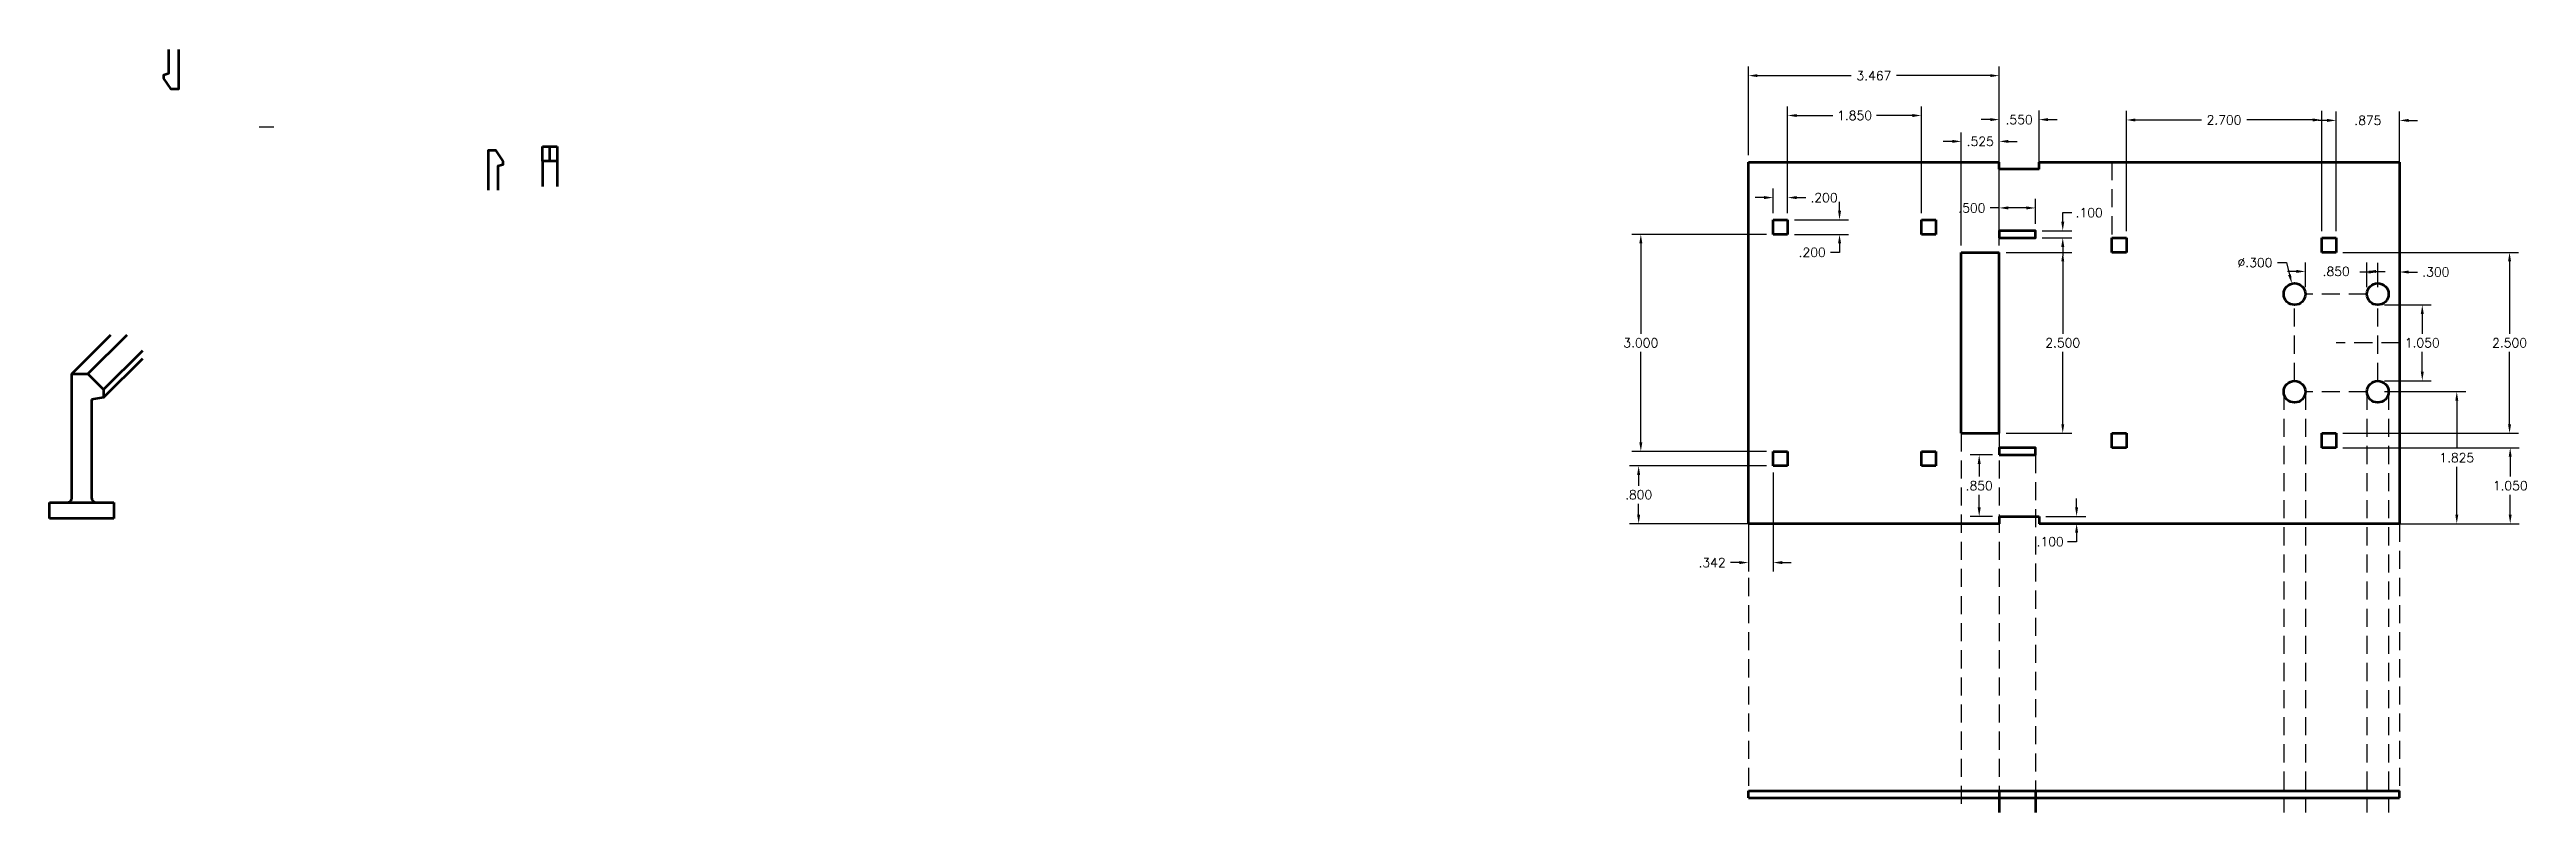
# Model space of a CAD drawing. Header units: inches. Extents: x 3 to 146, y -11 to 37.
# Drawn here: x 51.49 to 85.74, y 15.88 to 26.43 of the extents above; entities that cross this region are included whole.
import ezdxf

# ---------------------------------------------------------------- set-up
doc = ezdxf.new("R2010")
doc.units = ezdxf.units.IN
doc.header["$MEASUREMENT"] = 0
doc.linetypes.add('HIDDEN', pattern=[0.375, 0.25, -0.125])
doc.layers.get('Defpoints').update_dxf_attribs({"lineweight": 30})
for name, color, linetype, lineweight in [('1.007_TEXT_AND_DIMENSIONS', 7, 'HIDDEN', 30), ('1.011_OBJECT', 11, 'Continuous', 60), ('1.051_OBJECT', 51, 'Continuous', 60)]:
    doc.layers.add(name, color=color, linetype=linetype, lineweight=lineweight)
doc.styles.add('ME102-simplex', font='simplex.shx')
doc.dimstyles.new('ME102-inch', dxfattribs={"dimtxt": 0.125, "dimasz": 0.125, "dimexe": 0.125, "dimexo": 0.09375, "dimgap": 0.0625, "dimtad": 0, "dimtih": 1, "dimtoh": 1, "dimdec": 3, "dimzin": 4, "dimdsep": 46, "dimtxsty": 'ME102-simplex', "dimcen": 0, "dimadec": 3, "dimazin": 0, "dimtfac": 1, "dimtdec": 3, "dimtofl": 0, "dimtmove": 0, "dimatfit": 3, "dimfxl": 1, "dimtolj": 1, "dimtzin": 4, "dimarcsym": 0})

msp = doc.modelspace()

# ---------------------------------------------------------------- blocks, each defined once
blk = doc.blocks.new('*D6')
at = {"layer": '1.007_TEXT_AND_DIMENSIONS', "color": 0, "linetype": 'ByBlock', "lineweight": -2, "transparency": 16777216}
for p, q in [((75.197, 24.385), (75.072, 24.385)), ((75.322, 24.171), (75.322, 24.51)), ((75.522, 24.171), (75.522, 24.51)), ((75.647, 24.385), (75.772, 24.385))]:
    blk.add_line(p, q, dxfattribs=at)
at = {"layer": '1.007_TEXT_AND_DIMENSIONS', "color": 0, "transparency": 16777216}
for points in [[(75.197, 24.406), (75.197, 24.364), (75.322, 24.385)], [(75.647, 24.406), (75.647, 24.364), (75.522, 24.385)]]:
    blk.add_solid(points, dxfattribs=at)
at = {"layer": 'Defpoints', "color": 0, "transparency": 16777216}
for p in [(75.522, 24.385), (75.322, 24.077), (75.522, 24.077)]:
    blk.add_point(p, dxfattribs=at)
at = {"layer": '1.007_TEXT_AND_DIMENSIONS', "color": 0, "transparency": 16777216, "insert": (76.025, 24.385), "char_height": 0.125, "attachment_point": 5, "style": 'ME102-simplex'}
blk.add_mtext('\\A1;.200', dxfattribs=at)
blk = doc.blocks.new('*D7')
at = {"layer": '1.007_TEXT_AND_DIMENSIONS', "color": 0, "linetype": 'ByBlock', "lineweight": -2, "transparency": 16777216}
for p, q in [((76.239, 24.202), (76.239, 24.327)), ((75.616, 24.077), (76.364, 24.077)), ((75.616, 23.877), (76.364, 23.877)), ((76.239, 23.752), (76.239, 23.627)), ((76.239, 23.627), (76.114, 23.627))]:
    blk.add_line(p, q, dxfattribs=at)
at = {"layer": '1.007_TEXT_AND_DIMENSIONS', "color": 0, "transparency": 16777216}
for points in [[(76.219, 24.202), (76.26, 24.202), (76.239, 24.077)], [(76.219, 23.752), (76.26, 23.752), (76.239, 23.877)]]:
    blk.add_solid(points, dxfattribs=at)
at = {"layer": 'Defpoints', "color": 0, "transparency": 16777216}
for p in [(75.522, 24.077), (75.522, 23.877), (76.239, 23.877)]:
    blk.add_point(p, dxfattribs=at)
at = {"layer": '1.007_TEXT_AND_DIMENSIONS', "color": 0, "transparency": 16777216, "insert": (75.861, 23.627), "char_height": 0.125, "attachment_point": 5, "style": 'ME102-simplex'}
blk.add_mtext('\\A1;.200', dxfattribs=at)
blk = doc.blocks.new('*D8')
at = {"layer": '1.007_TEXT_AND_DIMENSIONS', "color": 0, "linetype": 'ByBlock', "lineweight": -2, "transparency": 16777216}
for p, q in [((77.797, 25.162), (77.672, 25.162)), ((77.922, 23.721), (77.922, 25.287)), ((78.447, 23.721), (78.447, 25.287)), ((78.572, 25.162), (78.697, 25.162))]:
    blk.add_line(p, q, dxfattribs=at)
at = {"layer": '1.007_TEXT_AND_DIMENSIONS', "color": 0, "transparency": 16777216}
for points in [[(77.797, 25.183), (77.797, 25.141), (77.922, 25.162)], [(78.572, 25.183), (78.572, 25.141), (78.447, 25.162)]]:
    blk.add_solid(points, dxfattribs=at)
at = {"layer": 'Defpoints', "color": 0, "transparency": 16777216}
for p in [(78.447, 25.162), (77.922, 23.627), (78.447, 23.627)]:
    blk.add_point(p, dxfattribs=at)
at = {"layer": '1.007_TEXT_AND_DIMENSIONS', "color": 0, "transparency": 16777216, "insert": (78.185, 25.162), "char_height": 0.125, "attachment_point": 5, "style": 'ME102-simplex'}
blk.add_mtext('\\A1;.525', dxfattribs=at)
blk = doc.blocks.new('*D9')
at = {"layer": '1.007_TEXT_AND_DIMENSIONS', "color": 0, "linetype": 'ByBlock', "lineweight": -2, "transparency": 16777216}
for p, q in [((78.541, 23.627), (79.45, 23.627)), ((79.325, 23.502), (79.325, 22.502)), ((79.325, 21.252), (79.325, 22.252)), ((78.541, 21.127), (79.45, 21.127))]:
    blk.add_line(p, q, dxfattribs=at)
at = {"layer": '1.007_TEXT_AND_DIMENSIONS', "color": 0, "transparency": 16777216}
for points in [[(79.305, 23.502), (79.346, 23.502), (79.325, 23.627)], [(79.305, 21.252), (79.346, 21.252), (79.325, 21.127)]]:
    blk.add_solid(points, dxfattribs=at)
at = {"layer": 'Defpoints', "color": 0, "transparency": 16777216}
for p in [(78.447, 23.627), (79.325, 23.627), (78.447, 21.127)]:
    blk.add_point(p, dxfattribs=at)
at = {"layer": '1.007_TEXT_AND_DIMENSIONS', "color": 0, "transparency": 16777216, "insert": (79.325, 22.377), "char_height": 0.125, "attachment_point": 5, "style": 'ME102-simplex'}
blk.add_mtext('\\A1;2.500', dxfattribs=at)
blk = doc.blocks.new('*D10')
at = {"layer": '1.007_TEXT_AND_DIMENSIONS', "color": 0, "linetype": 'ByBlock', "lineweight": -2, "transparency": 16777216}
for p, q in [((79.325, 24.052), (79.325, 24.177)), ((79.325, 24.177), (79.45, 24.177)), ((79.041, 23.927), (79.45, 23.927)), ((79.041, 23.827), (79.45, 23.827)), ((79.325, 23.702), (79.325, 23.577))]:
    blk.add_line(p, q, dxfattribs=at)
at = {"layer": '1.007_TEXT_AND_DIMENSIONS', "color": 0, "transparency": 16777216}
for points in [[(79.304, 24.052), (79.346, 24.052), (79.325, 23.927)], [(79.304, 23.702), (79.346, 23.702), (79.325, 23.827)]]:
    blk.add_solid(points, dxfattribs=at)
at = {"layer": 'Defpoints', "color": 0, "transparency": 16777216}
for p in [(78.947, 23.927), (78.947, 23.827), (79.325, 23.927)]:
    blk.add_point(p, dxfattribs=at)
at = {"layer": '1.007_TEXT_AND_DIMENSIONS', "color": 0, "transparency": 16777216, "insert": (79.691, 24.177), "char_height": 0.125, "attachment_point": 5, "style": 'ME102-simplex'}
blk.add_mtext('\\A1;.100', dxfattribs=at)
blk = doc.blocks.new('*D11')
at = {"layer": '1.007_TEXT_AND_DIMENSIONS', "color": 0, "linetype": 'ByBlock', "lineweight": -2, "transparency": 16777216}
for p, q in [((78.447, 24.021), (78.447, 24.367)), ((78.947, 24.021), (78.947, 24.367)), ((78.447, 24.242), (78.322, 24.242)), ((78.822, 24.242), (78.572, 24.242))]:
    blk.add_line(p, q, dxfattribs=at)
at = {"layer": '1.007_TEXT_AND_DIMENSIONS', "color": 0, "transparency": 16777216}
for points in [[(78.572, 24.263), (78.572, 24.221), (78.447, 24.242)], [(78.822, 24.263), (78.822, 24.221), (78.947, 24.242)]]:
    blk.add_solid(points, dxfattribs=at)
at = {"layer": 'Defpoints', "color": 0, "transparency": 16777216}
for p in [(78.447, 24.242), (78.447, 23.927), (78.947, 23.927)]:
    blk.add_point(p, dxfattribs=at)
at = {"layer": '1.007_TEXT_AND_DIMENSIONS', "color": 0, "transparency": 16777216, "insert": (78.069, 24.242), "char_height": 0.125, "attachment_point": 5, "style": 'ME102-simplex'}
blk.add_mtext('\\A1;.500', dxfattribs=at)
blk = doc.blocks.new('*D12')
at = {"layer": '1.007_TEXT_AND_DIMENSIONS', "color": 0, "linetype": 'ByBlock', "lineweight": -2, "transparency": 16777216}
for p, q in [((82.292, 23.487), (82.417, 23.487)), ((82.417, 23.487), (82.461, 23.318))]:
    blk.add_line(p, q, dxfattribs=at)
at = {"layer": '1.007_TEXT_AND_DIMENSIONS', "color": 0, "transparency": 16777216}
blk.add_solid([(82.481, 23.323), (82.441, 23.313), (82.492, 23.197)], dxfattribs=at)
at = {"layer": 'Defpoints', "color": 0, "transparency": 16777216}
for p in [(82.492, 23.197), (82.568, 22.907)]:
    blk.add_point(p, dxfattribs=at)
at = {"layer": '1.007_TEXT_AND_DIMENSIONS', "color": 0, "transparency": 16777216, "insert": (81.983, 23.487), "char_height": 0.125, "attachment_point": 5, "style": 'ME102-simplex'}
blk.add_mtext('\\A1;∅.300', dxfattribs=at)
blk = doc.blocks.new('*D13')
at = {"layer": '1.007_TEXT_AND_DIMENSIONS', "color": 0, "linetype": 'ByBlock', "lineweight": -2, "transparency": 16777216}
for p, q in [((82.555, 23.364), (82.43, 23.364)), ((82.68, 23.146), (82.68, 23.489)), ((83.53, 23.146), (83.53, 23.489)), ((83.655, 23.364), (83.78, 23.364))]:
    blk.add_line(p, q, dxfattribs=at)
at = {"layer": '1.007_TEXT_AND_DIMENSIONS', "color": 0, "transparency": 16777216}
for points in [[(82.555, 23.385), (82.555, 23.343), (82.68, 23.364)], [(83.655, 23.385), (83.655, 23.343), (83.53, 23.364)]]:
    blk.add_solid(points, dxfattribs=at)
at = {"layer": 'Defpoints', "color": 0, "transparency": 16777216}
for p in [(82.68, 23.364), (82.68, 23.052), (83.53, 23.052)]:
    blk.add_point(p, dxfattribs=at)
at = {"layer": '1.007_TEXT_AND_DIMENSIONS', "color": 0, "transparency": 16777216, "insert": (83.105, 23.364), "char_height": 0.125, "attachment_point": 5, "style": 'ME102-simplex'}
blk.add_mtext('\\A1;.850', dxfattribs=at)
blk = doc.blocks.new('*D14')
at = {"layer": '1.007_TEXT_AND_DIMENSIONS', "color": 0, "linetype": 'ByBlock', "lineweight": -2, "transparency": 16777216}
for p, q in [((83.774, 22.902), (84.42, 22.902)), ((84.295, 22.777), (84.295, 22.502)), ((84.295, 21.977), (84.295, 22.252)), ((83.774, 21.852), (84.42, 21.852))]:
    blk.add_line(p, q, dxfattribs=at)
at = {"layer": '1.007_TEXT_AND_DIMENSIONS', "color": 0, "transparency": 16777216}
for points in [[(84.275, 22.777), (84.316, 22.777), (84.295, 22.902)], [(84.275, 21.977), (84.316, 21.977), (84.295, 21.852)]]:
    blk.add_solid(points, dxfattribs=at)
at = {"layer": 'Defpoints', "color": 0, "transparency": 16777216}
for p in [(83.68, 22.902), (84.295, 22.902), (83.68, 21.852)]:
    blk.add_point(p, dxfattribs=at)
at = {"layer": '1.007_TEXT_AND_DIMENSIONS', "color": 0, "transparency": 16777216, "insert": (84.295, 22.377), "char_height": 0.125, "attachment_point": 5, "style": 'ME102-simplex'}
blk.add_mtext('\\A1;1.050', dxfattribs=at)
blk = doc.blocks.new('*D15')
at = {"layer": '1.007_TEXT_AND_DIMENSIONS', "color": 0, "linetype": 'ByBlock', "lineweight": -2, "transparency": 16777216}
for p, q in [((79.517, 20.102), (79.517, 20.227)), ((79.091, 19.977), (79.642, 19.977)), ((79.091, 19.877), (79.642, 19.877)), ((79.517, 19.627), (79.392, 19.627)), ((79.517, 19.752), (79.517, 19.627))]:
    blk.add_line(p, q, dxfattribs=at)
at = {"layer": '1.007_TEXT_AND_DIMENSIONS', "color": 0, "transparency": 16777216}
for points in [[(79.496, 20.102), (79.537, 20.102), (79.517, 19.977)], [(79.496, 19.752), (79.537, 19.752), (79.517, 19.877)]]:
    blk.add_solid(points, dxfattribs=at)
at = {"layer": 'Defpoints', "color": 0, "transparency": 16777216}
for p in [(78.997, 19.977), (78.997, 19.877), (79.517, 19.877)]:
    blk.add_point(p, dxfattribs=at)
at = {"layer": '1.007_TEXT_AND_DIMENSIONS', "color": 0, "transparency": 16777216, "insert": (79.151, 19.627), "char_height": 0.125, "attachment_point": 5, "style": 'ME102-simplex'}
blk.add_mtext('\\A1;.100', dxfattribs=at)
blk = doc.blocks.new('*D16')
at = {"layer": '1.007_TEXT_AND_DIMENSIONS', "color": 0, "linetype": 'ByBlock', "lineweight": -2, "transparency": 16777216}
for p, q in [((78.322, 25.463), (78.197, 25.463)), ((78.447, 24.871), (78.447, 25.588)), ((78.997, 24.871), (78.997, 25.588)), ((79.122, 25.463), (79.247, 25.463))]:
    blk.add_line(p, q, dxfattribs=at)
at = {"layer": '1.007_TEXT_AND_DIMENSIONS', "color": 0, "transparency": 16777216}
for points in [[(78.322, 25.484), (78.322, 25.442), (78.447, 25.463)], [(79.122, 25.484), (79.122, 25.442), (78.997, 25.463)]]:
    blk.add_solid(points, dxfattribs=at)
at = {"layer": 'Defpoints', "color": 0, "transparency": 16777216}
for p in [(78.447, 25.463), (78.447, 24.777), (78.997, 24.777)]:
    blk.add_point(p, dxfattribs=at)
at = {"layer": '1.007_TEXT_AND_DIMENSIONS', "color": 0, "transparency": 16777216, "insert": (78.722, 25.463), "char_height": 0.125, "attachment_point": 5, "style": 'ME102-simplex'}
blk.add_mtext('\\A1;.550', dxfattribs=at)
blk = doc.blocks.new('*D17')
at = {"layer": '1.007_TEXT_AND_DIMENSIONS', "color": 0, "linetype": 'ByBlock', "lineweight": -2, "transparency": 16777216}
for p, q in [((83.555, 23.356), (83.43, 23.356)), ((83.68, 23.146), (83.68, 23.481)), ((83.98, 23.146), (83.98, 23.481)), ((84.105, 23.356), (84.23, 23.356))]:
    blk.add_line(p, q, dxfattribs=at)
at = {"layer": '1.007_TEXT_AND_DIMENSIONS', "color": 0, "transparency": 16777216}
for points in [[(83.555, 23.377), (83.555, 23.335), (83.68, 23.356)], [(84.105, 23.377), (84.105, 23.335), (83.98, 23.356)]]:
    blk.add_solid(points, dxfattribs=at)
at = {"layer": 'Defpoints', "color": 0, "transparency": 16777216}
for p in [(83.98, 23.356), (83.68, 23.052), (83.98, 23.052)]:
    blk.add_point(p, dxfattribs=at)
at = {"layer": '1.007_TEXT_AND_DIMENSIONS', "color": 0, "transparency": 16777216, "insert": (84.483, 23.356), "char_height": 0.125, "attachment_point": 5, "style": 'ME102-simplex'}
blk.add_mtext('\\A1;.300', dxfattribs=at)
blk = doc.blocks.new('*D18')
at = {"layer": '1.007_TEXT_AND_DIMENSIONS', "color": 0, "linetype": 'ByBlock', "lineweight": -2, "transparency": 16777216}
for p, q in [((75.228, 23.877), (73.367, 23.877)), ((73.492, 23.752), (73.492, 22.502)), ((73.492, 21.002), (73.492, 22.252)), ((75.228, 20.877), (73.367, 20.877))]:
    blk.add_line(p, q, dxfattribs=at)
at = {"layer": '1.007_TEXT_AND_DIMENSIONS', "color": 0, "transparency": 16777216}
for points in [[(73.471, 23.752), (73.513, 23.752), (73.492, 23.877)], [(73.471, 21.002), (73.513, 21.002), (73.492, 20.877)]]:
    blk.add_solid(points, dxfattribs=at)
at = {"layer": 'Defpoints', "color": 0, "transparency": 16777216}
for p in [(73.492, 23.877), (75.322, 23.877), (75.322, 20.877)]:
    blk.add_point(p, dxfattribs=at)
at = {"layer": '1.007_TEXT_AND_DIMENSIONS', "color": 0, "transparency": 16777216, "insert": (73.492, 22.377), "char_height": 0.125, "attachment_point": 5, "style": 'ME102-simplex'}
blk.add_mtext('\\A1;3.000', dxfattribs=at)
blk = doc.blocks.new('*D19')
at = {"layer": '1.007_TEXT_AND_DIMENSIONS', "color": 0, "linetype": 'ByBlock', "lineweight": -2, "transparency": 16777216}
for p, q in [((75.522, 24.171), (75.522, 25.645)), ((75.647, 25.52), (76.147, 25.52)), ((77.247, 25.52), (76.748, 25.52)), ((77.372, 24.171), (77.372, 25.645))]:
    blk.add_line(p, q, dxfattribs=at)
at = {"layer": '1.007_TEXT_AND_DIMENSIONS', "color": 0, "transparency": 16777216}
for points in [[(75.647, 25.54), (75.647, 25.499), (75.522, 25.52)], [(77.247, 25.54), (77.247, 25.499), (77.372, 25.52)]]:
    blk.add_solid(points, dxfattribs=at)
at = {"layer": 'Defpoints', "color": 0, "transparency": 16777216}
for p in [(77.372, 25.52), (75.522, 24.077), (77.372, 24.077)]:
    blk.add_point(p, dxfattribs=at)
at = {"layer": '1.007_TEXT_AND_DIMENSIONS', "color": 0, "transparency": 16777216, "insert": (76.447, 25.52), "char_height": 0.125, "attachment_point": 5, "style": 'ME102-simplex'}
blk.add_mtext('\\A1;1.850', dxfattribs=at)
blk = doc.blocks.new('*D20')
at = {"layer": '1.007_TEXT_AND_DIMENSIONS', "color": 0, "linetype": 'ByBlock', "lineweight": -2, "transparency": 16777216}
for p, q in [((80.205, 23.921), (80.205, 25.583)), ((80.33, 25.458), (81.243, 25.458)), ((82.78, 25.458), (81.868, 25.458)), ((82.905, 23.921), (82.905, 25.583))]:
    blk.add_line(p, q, dxfattribs=at)
at = {"layer": '1.007_TEXT_AND_DIMENSIONS', "color": 0, "transparency": 16777216}
for points in [[(80.33, 25.479), (80.33, 25.437), (80.205, 25.458)], [(82.78, 25.479), (82.78, 25.437), (82.905, 25.458)]]:
    blk.add_solid(points, dxfattribs=at)
at = {"layer": 'Defpoints', "color": 0, "transparency": 16777216}
for p in [(82.905, 25.458), (80.205, 23.827), (82.905, 23.827)]:
    blk.add_point(p, dxfattribs=at)
at = {"layer": '1.007_TEXT_AND_DIMENSIONS', "color": 0, "transparency": 16777216, "insert": (81.555, 25.458), "char_height": 0.125, "attachment_point": 5, "style": 'ME102-simplex'}
blk.add_mtext('\\A1;2.700', dxfattribs=at)
blk = doc.blocks.new('*D21')
at = {"layer": '1.007_TEXT_AND_DIMENSIONS', "color": 0, "linetype": 'ByBlock', "lineweight": -2, "transparency": 16777216}
for p, q in [((83.199, 23.627), (85.627, 23.627)), ((85.502, 23.502), (85.502, 22.502)), ((85.502, 21.252), (85.502, 22.252)), ((83.199, 21.127), (85.627, 21.127))]:
    blk.add_line(p, q, dxfattribs=at)
at = {"layer": '1.007_TEXT_AND_DIMENSIONS', "color": 0, "transparency": 16777216}
for points in [[(85.481, 23.502), (85.523, 23.502), (85.502, 23.627)], [(85.481, 21.252), (85.523, 21.252), (85.502, 21.127)]]:
    blk.add_solid(points, dxfattribs=at)
at = {"layer": 'Defpoints', "color": 0, "transparency": 16777216}
for p in [(83.105, 23.627), (85.502, 23.627), (83.105, 21.127)]:
    blk.add_point(p, dxfattribs=at)
at = {"layer": '1.007_TEXT_AND_DIMENSIONS', "color": 0, "transparency": 16777216, "insert": (85.502, 22.377), "char_height": 0.125, "attachment_point": 5, "style": 'ME102-simplex'}
blk.add_mtext('\\A1;2.500', dxfattribs=at)
blk = doc.blocks.new('*D22')
at = {"layer": '1.007_TEXT_AND_DIMENSIONS', "color": 0, "linetype": 'ByBlock', "lineweight": -2, "transparency": 16777216}
for p, q in [((82.98, 25.452), (82.855, 25.452)), ((83.105, 23.921), (83.105, 25.577)), ((83.98, 23.921), (83.98, 25.577)), ((84.105, 25.452), (84.23, 25.452))]:
    blk.add_line(p, q, dxfattribs=at)
at = {"layer": '1.007_TEXT_AND_DIMENSIONS', "color": 0, "transparency": 16777216}
for points in [[(82.98, 25.473), (82.98, 25.431), (83.105, 25.452)], [(84.105, 25.473), (84.105, 25.431), (83.98, 25.452)]]:
    blk.add_solid(points, dxfattribs=at)
at = {"layer": 'Defpoints', "color": 0, "transparency": 16777216}
for p in [(83.98, 25.452), (83.105, 23.827), (83.98, 23.827)]:
    blk.add_point(p, dxfattribs=at)
at = {"layer": '1.007_TEXT_AND_DIMENSIONS', "color": 0, "transparency": 16777216, "insert": (83.543, 25.452), "char_height": 0.125, "attachment_point": 5, "style": 'ME102-simplex'}
blk.add_mtext('\\A1;.875', dxfattribs=at)
blk = doc.blocks.new('*D23')
at = {"layer": '1.007_TEXT_AND_DIMENSIONS', "color": 0, "linetype": 'ByBlock', "lineweight": -2, "transparency": 16777216}
for p, q in [((83.199, 20.927), (85.636, 20.927)), ((85.511, 20.802), (85.511, 20.527)), ((85.511, 20.002), (85.511, 20.277)), ((83.199, 19.877), (85.636, 19.877))]:
    blk.add_line(p, q, dxfattribs=at)
at = {"layer": '1.007_TEXT_AND_DIMENSIONS', "color": 0, "transparency": 16777216}
for points in [[(85.49, 20.802), (85.531, 20.802), (85.511, 20.927)], [(85.49, 20.002), (85.531, 20.002), (85.511, 19.877)]]:
    blk.add_solid(points, dxfattribs=at)
at = {"layer": 'Defpoints', "color": 0, "transparency": 16777216}
for p in [(83.105, 20.927), (83.105, 19.877), (85.511, 19.877)]:
    blk.add_point(p, dxfattribs=at)
at = {"layer": '1.007_TEXT_AND_DIMENSIONS', "color": 0, "transparency": 16777216, "insert": (85.511, 20.402), "char_height": 0.125, "attachment_point": 5, "style": 'ME102-simplex'}
blk.add_mtext('\\A1;1.050', dxfattribs=at)
blk = doc.blocks.new('*D24')
at = {"layer": '1.007_TEXT_AND_DIMENSIONS', "color": 0, "linetype": 'ByBlock', "lineweight": -2, "transparency": 16777216}
for p, q in [((74.98, 20.583), (74.98, 19.214)), ((75.322, 20.583), (75.322, 19.214)), ((74.855, 19.339), (74.73, 19.339)), ((75.447, 19.339), (75.572, 19.339))]:
    blk.add_line(p, q, dxfattribs=at)
at = {"layer": '1.007_TEXT_AND_DIMENSIONS', "color": 0, "transparency": 16777216}
for points in [[(74.855, 19.36), (74.855, 19.318), (74.98, 19.339)], [(75.447, 19.36), (75.447, 19.318), (75.322, 19.339)]]:
    blk.add_solid(points, dxfattribs=at)
at = {"layer": 'Defpoints', "color": 0, "transparency": 16777216}
for p in [(74.98, 20.677), (75.322, 20.677), (74.98, 19.339)]:
    blk.add_point(p, dxfattribs=at)
at = {"layer": '1.007_TEXT_AND_DIMENSIONS', "color": 0, "transparency": 16777216, "insert": (74.477, 19.339), "char_height": 0.125, "attachment_point": 5, "style": 'ME102-simplex'}
blk.add_mtext('\\A1;.342', dxfattribs=at)
blk = doc.blocks.new('*D25')
at = {"layer": '1.007_TEXT_AND_DIMENSIONS', "color": 0, "linetype": 'ByBlock', "lineweight": -2, "transparency": 16777216}
for p, q in [((74.98, 24.971), (74.98, 26.196)), ((75.105, 26.071), (76.401, 26.071)), ((78.322, 26.071), (77.026, 26.071)), ((78.447, 24.971), (78.447, 26.196))]:
    blk.add_line(p, q, dxfattribs=at)
at = {"layer": '1.007_TEXT_AND_DIMENSIONS', "color": 0, "transparency": 16777216}
for points in [[(75.105, 26.092), (75.105, 26.051), (74.98, 26.071)], [(78.322, 26.092), (78.322, 26.051), (78.447, 26.071)]]:
    blk.add_solid(points, dxfattribs=at)
at = {"layer": 'Defpoints', "color": 0, "transparency": 16777216}
for p in [(78.447, 26.071), (74.98, 24.877), (78.447, 24.877)]:
    blk.add_point(p, dxfattribs=at)
at = {"layer": '1.007_TEXT_AND_DIMENSIONS', "color": 0, "transparency": 16777216, "insert": (76.714, 26.071), "char_height": 0.125, "attachment_point": 5, "style": 'ME102-simplex'}
blk.add_mtext('\\A1;3.467', dxfattribs=at)
blk = doc.blocks.new('*D26')
at = {"layer": '1.007_TEXT_AND_DIMENSIONS', "color": 0, "linetype": 'ByBlock', "lineweight": -2, "transparency": 16777216}
for p, q in [((75.228, 20.677), (73.337, 20.677)), ((73.462, 20.552), (73.462, 20.402)), ((75.228, 19.877), (73.337, 19.877)), ((73.462, 20.002), (73.462, 20.152))]:
    blk.add_line(p, q, dxfattribs=at)
at = {"layer": '1.007_TEXT_AND_DIMENSIONS', "color": 0, "transparency": 16777216}
for points in [[(73.441, 20.552), (73.483, 20.552), (73.462, 20.677)], [(73.441, 20.002), (73.483, 20.002), (73.462, 19.877)]]:
    blk.add_solid(points, dxfattribs=at)
at = {"layer": 'Defpoints', "color": 0, "transparency": 16777216}
for p in [(75.322, 20.677), (73.462, 19.877), (75.322, 19.877)]:
    blk.add_point(p, dxfattribs=at)
at = {"layer": '1.007_TEXT_AND_DIMENSIONS', "color": 0, "transparency": 16777216, "insert": (73.462, 20.277), "char_height": 0.125, "attachment_point": 5, "style": 'ME102-simplex'}
blk.add_mtext('\\A1;.800', dxfattribs=at)
blk = doc.blocks.new('*D27')
at = {"layer": '1.007_TEXT_AND_DIMENSIONS', "color": 0, "linetype": 'ByBlock', "lineweight": -2, "transparency": 16777216}
for p, q in [((78.353, 20.827), (78.045, 20.827)), ((78.17, 20.702), (78.17, 20.527)), ((78.17, 20.102), (78.17, 20.277)), ((78.353, 19.977), (78.045, 19.977))]:
    blk.add_line(p, q, dxfattribs=at)
at = {"layer": '1.007_TEXT_AND_DIMENSIONS', "color": 0, "transparency": 16777216}
for points in [[(78.149, 20.702), (78.191, 20.702), (78.17, 20.827)], [(78.149, 20.102), (78.191, 20.102), (78.17, 19.977)]]:
    blk.add_solid(points, dxfattribs=at)
at = {"layer": 'Defpoints', "color": 0, "transparency": 16777216}
for p in [(78.447, 20.827), (78.17, 19.977), (78.447, 19.977)]:
    blk.add_point(p, dxfattribs=at)
at = {"layer": '1.007_TEXT_AND_DIMENSIONS', "color": 0, "transparency": 16777216, "insert": (78.17, 20.402), "char_height": 0.125, "attachment_point": 5, "style": 'ME102-simplex'}
blk.add_mtext('\\A1;.850', dxfattribs=at)
blk = doc.blocks.new('*D28')
at = {"layer": '1.007_TEXT_AND_DIMENSIONS', "color": 0, "linetype": 'ByBlock', "lineweight": -2, "transparency": 16777216}
for p, q in [((83.774, 21.702), (84.897, 21.702)), ((84.772, 21.577), (84.772, 20.914)), ((84.772, 20.002), (84.772, 20.664)), ((83.774, 19.877), (84.897, 19.877))]:
    blk.add_line(p, q, dxfattribs=at)
at = {"layer": '1.007_TEXT_AND_DIMENSIONS', "color": 0, "transparency": 16777216}
for points in [[(84.752, 21.577), (84.793, 21.577), (84.772, 21.702)], [(84.752, 20.002), (84.793, 20.002), (84.772, 19.877)]]:
    blk.add_solid(points, dxfattribs=at)
at = {"layer": 'Defpoints', "color": 0, "transparency": 16777216}
for p in [(83.68, 21.702), (83.68, 19.877), (84.772, 19.877)]:
    blk.add_point(p, dxfattribs=at)
at = {"layer": '1.007_TEXT_AND_DIMENSIONS', "color": 0, "transparency": 16777216, "insert": (84.772, 20.789), "char_height": 0.125, "attachment_point": 5, "style": 'ME102-simplex'}
blk.add_mtext('\\A1;1.825', dxfattribs=at)

# ---------------------------------------------------------------- dimensions: what is measured, and where the dimension line sits
at = {"layer": '1.007_TEXT_AND_DIMENSIONS'}
for base, p1, p2, picture, middle in [((78.4471, 26.0715), (74.98, 24.8768), (78.4471, 24.8768), '*D25', (76.7135, 26.0715)), ((77.3721, 25.5195), (75.5221, 24.0768), (77.3721, 24.0768), '*D19', (76.4471, 25.5195)), ((78.4471, 25.4633), (78.9971, 24.7768), (78.4471, 24.7768), '*D16', (78.7221, 25.4633)), ((82.905, 25.4579), (80.205, 23.8268), (82.905, 23.8268), '*D20', (81.555, 25.4579)), ((83.98, 25.4523), (83.105, 23.8268), (83.98, 23.8268), '*D22', (83.5425, 25.4523)), ((78.4471, 25.162), (77.9221, 23.6268), (78.4471, 23.6268), '*D8', (78.1846, 25.162)), ((75.5221, 24.3853), (75.3221, 24.0768), (75.5221, 24.0768), '*D6', (76.0251, 24.3853)), ((78.4471, 24.2419), (78.9471, 23.9268), (78.4471, 23.9268), '*D11', (78.0691, 24.2419)), ((82.68, 23.3639), (83.53, 23.0518), (82.68, 23.0518), '*D13', (83.105, 23.3639)), ((83.98, 23.3559), (83.68, 23.0518), (83.98, 23.0518), '*D17', (84.483, 23.3559)), ((74.98, 19.3389), (75.3221, 20.6768), (74.98, 20.6768), '*D24', (74.477, 19.3389))]:
    dim = msp.add_linear_dim(base=base, p1=p1, p2=p2, dimstyle='ME102-inch', dxfattribs=at)
    dim.commit()
    dim.dimension.update_dxf_attribs({"geometry": picture, "text_midpoint": middle})
for base, p1, p2, picture, middle in [((76.2394, 23.8768), (75.5221, 24.0768), (75.5221, 23.8768), '*D7', (75.8615, 23.6268)), ((79.325, 23.9268), (78.9471, 23.8268), (78.9471, 23.9268), '*D10', (79.6911, 24.1768)), ((73.4917, 23.8768), (75.3221, 20.8768), (75.3221, 23.8768), '*D18', (73.4917, 22.3768)), ((85.5021, 23.6268), (83.105, 21.1268), (83.105, 23.6268), '*D21', (85.5021, 22.3768)), ((84.2954, 22.9018), (83.68, 21.8518), (83.68, 22.9018), '*D14', (84.2954, 22.3768)), ((84.7724, 19.8768), (83.68, 21.7018), (83.68, 19.8768), '*D28', (84.7724, 20.7893)), ((85.5106, 19.8768), (83.105, 20.9268), (83.105, 19.8768), '*D23', (85.5106, 20.4018)), ((73.4621, 19.8768), (75.3221, 20.6768), (75.3221, 19.8768), '*D26', (73.4621, 20.2768)), ((78.17, 19.9768), (78.4471, 20.8268), (78.4471, 19.9768), '*D27', (78.17, 20.4018)), ((79.5166, 19.8768), (78.9971, 19.9768), (78.9971, 19.8768), '*D15', (79.1506, 19.6268))]:
    dim = msp.add_linear_dim(base=base, p1=p1, p2=p2, angle=90, dimstyle='ME102-inch', dxfattribs=at)
    dim.commit()
    dim.dimension.update_dxf_attribs({"geometry": picture, "text_midpoint": middle})
dim = msp.add_aligned_dim(p1=(78.4471, 21.1268), p2=(78.4471, 23.6268), distance=-0.8783, dimstyle='ME102-inch', dxfattribs=at)
dim.commit()
dim.dimension.update_dxf_attribs({"geometry": '*D9', "text_midpoint": (79.3254, 22.3768)})
dim = msp.add_diameter_dim_2p(p1=(82.5676, 22.9066), p2=(82.4924, 23.197), dimstyle='ME102-inch', dxfattribs=at)
dim.commit()
dim.dimension.update_dxf_attribs({"geometry": '*D12', "text_midpoint": (81.9827, 23.4872), "dimtype": 163})

# ---------------------------------------------------------------- linework, layer by layer
at = {"layer": '1.007_TEXT_AND_DIMENSIONS'}
for p, q in [((54.3934, 25.3643), (54.5934, 25.3643)), ((80.005, 24.8768), (80.005, 23.8268)), ((83.53, 23.0518), (82.68, 23.0518)), ((82.53, 21.8518), (82.53, 22.9018)), ((83.68, 21.8518), (83.68, 22.9018)), ((83.98, 22.3768), (83.105, 22.3768)), ((82.38, 21.7018), (82.38, 15.8844)), ((83.53, 21.7018), (82.68, 21.7018)), ((82.68, 21.7018), (82.68, 15.8844)), ((83.53, 21.7018), (83.53, 15.8844)), ((83.83, 21.7018), (83.83, 15.8844)), ((77.9221, 21.1268), (77.9221, 15.8844)), ((78.4471, 21.1268), (78.4471, 16.1844)), ((78.9471, 20.8268), (78.9471, 16.1844)), ((74.98, 19.8768), (74.98, 16.1844)), ((83.98, 19.8768), (83.98, 16.1844))]:
    msp.add_line(p, q, dxfattribs=at)
at = {"layer": '1.011_OBJECT'}
for p, q in [((58.3105, 24.8905), (58.3105, 25.0905)), ((58.3105, 25.0905), (58.5105, 25.0905)), ((58.4105, 24.8905), (58.4105, 25.0905)), ((58.5105, 25.0905), (58.5105, 24.8905)), ((58.5105, 24.8905), (58.3105, 24.8905)), ((58.3105, 24.8905), (58.3105, 24.5405)), ((58.5105, 24.8905), (58.5105, 24.5405)), ((74.98, 19.8768), (74.98, 24.8768)), ((74.98, 24.8768), (78.4471, 24.8768)), ((78.4471, 24.7768), (78.4471, 24.8768)), ((78.9971, 24.7768), (78.4471, 24.7768)), ((78.9971, 24.7768), (78.9971, 24.8768)), ((78.9971, 24.8768), (83.98, 24.8768)), ((83.98, 24.8768), (83.98, 19.8768)), ((75.3221, 23.8768), (75.3221, 24.0768)), ((75.3221, 24.0768), (75.5221, 24.0768)), ((75.5221, 24.0768), (75.5221, 23.8768)), ((77.3721, 23.8768), (77.3721, 24.0768)), ((77.3721, 24.0768), (77.5721, 24.0768)), ((77.5721, 24.0768), (77.5721, 23.8768)), ((75.5221, 23.8768), (75.3221, 23.8768)), ((77.5721, 23.8768), (77.3721, 23.8768)), ((80.005, 23.6268), (80.005, 23.8268)), ((80.005, 23.8268), (80.205, 23.8268)), ((80.205, 23.8268), (80.205, 23.6268)), ((82.905, 23.6268), (82.905, 23.8268)), ((82.905, 23.8268), (83.105, 23.8268)), ((83.105, 23.8268), (83.105, 23.6268)), ((77.9221, 23.6268), (78.4471, 23.6268)), ((77.9221, 22.3768), (77.9221, 23.6268)), ((78.4471, 21.1268), (78.4471, 23.6268)), ((80.205, 23.6268), (80.005, 23.6268)), ((83.105, 23.6268), (82.905, 23.6268)), ((51.8018, 21.949), (52.3426, 22.4897)), ((52.0249, 21.949), (52.5656, 22.4897)), ((52.2415, 21.7324), (52.7823, 22.2731)), ((77.9221, 21.1268), (77.9221, 22.3768)), ((52.2415, 21.6203), (52.7823, 22.161)), ((77.9221, 21.1268), (78.4471, 21.1268)), ((80.005, 20.9268), (80.005, 21.1268)), ((80.005, 21.1268), (80.205, 21.1268)), ((80.205, 20.9268), (80.005, 20.9268)), ((80.205, 21.1268), (80.205, 20.9268)), ((82.905, 20.9268), (82.905, 21.1268)), ((82.905, 21.1268), (83.105, 21.1268)), ((83.105, 20.9268), (82.905, 20.9268)), ((83.105, 21.1268), (83.105, 20.9268)), ((75.3221, 20.6768), (75.3221, 20.8768)), ((75.3221, 20.8768), (75.5221, 20.8768)), ((75.5221, 20.6768), (75.3221, 20.6768)), ((75.5221, 20.8768), (75.5221, 20.6768)), ((77.3721, 20.6768), (77.3721, 20.8768)), ((77.3721, 20.8768), (77.5721, 20.8768)), ((77.5721, 20.6768), (77.3721, 20.6768)), ((77.5721, 20.8768), (77.5721, 20.6768)), ((78.4471, 19.8768), (74.98, 19.8768)), ((78.4471, 19.9768), (78.9971, 19.9768)), ((78.4471, 19.9768), (78.4471, 19.8768)), ((78.9971, 19.9768), (78.9971, 19.8768)), ((83.98, 19.8768), (78.9971, 19.8768)), ((74.98, 16.1844), (83.98, 16.1844)), ((74.98, 16.0844), (74.98, 16.1844)), ((78.4471, 16.1844), (78.4471, 15.8844)), ((78.9471, 16.1844), (78.9471, 15.8844)), ((83.98, 16.0844), (83.98, 16.1844)), ((74.98, 16.0844), (83.98, 16.0844))]:
    msp.add_line(p, q, dxfattribs=at)
for points in [[(53.2747, 26.4319), (53.2747, 26.0819), (53.2747, 25.8819), (53.1747, 25.8819), (53.0747, 26.0319), (53.0747, 26.0819), (53.1422, 26.103), (53.1422, 26.4319)], [(57.5604, 24.4893), (57.5604, 24.8393), (57.5604, 25.0393), (57.6604, 25.0393), (57.7604, 24.8893), (57.7604, 24.8393), (57.6929, 24.8182), (57.6929, 24.4893)]]:
    msp.add_lwpolyline(points, dxfattribs=at)
for points in [[(78.4471, 23.8268), (78.9471, 23.8268), (78.9471, 23.9268), (78.4471, 23.9268)], [(78.4471, 20.8268), (78.9471, 20.8268), (78.9471, 20.9268), (78.4471, 20.9268)]]:
    msp.add_lwpolyline(points, close=True, dxfattribs=at)
for centre in [(82.53, 23.0518), (83.68, 23.0518), (82.53, 21.7018), (83.68, 21.7018)]:
    msp.add_circle(centre, 0.15, dxfattribs=at)
at = {"layer": '1.051_OBJECT'}
for p, q in [((51.8018, 21.949), (52.0249, 21.949)), ((52.0249, 21.949), (52.2415, 21.7324)), ((52.2415, 21.6203), (52.0753, 21.5944)), ((52.2415, 21.7324), (52.2415, 21.6203)), ((51.4934, 19.9502), (51.4934, 20.1695)), ((51.4934, 20.1695), (52.3806, 20.1695)), ((52.3806, 19.9502), (51.4934, 19.9502)), ((52.3806, 20.1695), (52.3806, 19.9502))]:
    msp.add_line(p, q, dxfattribs=at)
for points in [[(51.736, 20.1695, 0.4142136), (51.8018, 20.2354), (51.8018, 21.949)], [(52.0753, 21.5944), (52.0753, 20.2354, 0.4142136), (52.1412, 20.1695)]]:
    msp.add_lwpolyline(points, format="xyb", dxfattribs=at)

msp.set_redraw_order([(e.dxf.handle, doc.entitydb.next_handle()) for e in msp.query("TEXT MTEXT ATTDEF DIMENSION ARC_DIMENSION")])  # texts and dimensions are drawn at this point

doc.saveas('drawing.dxf')
